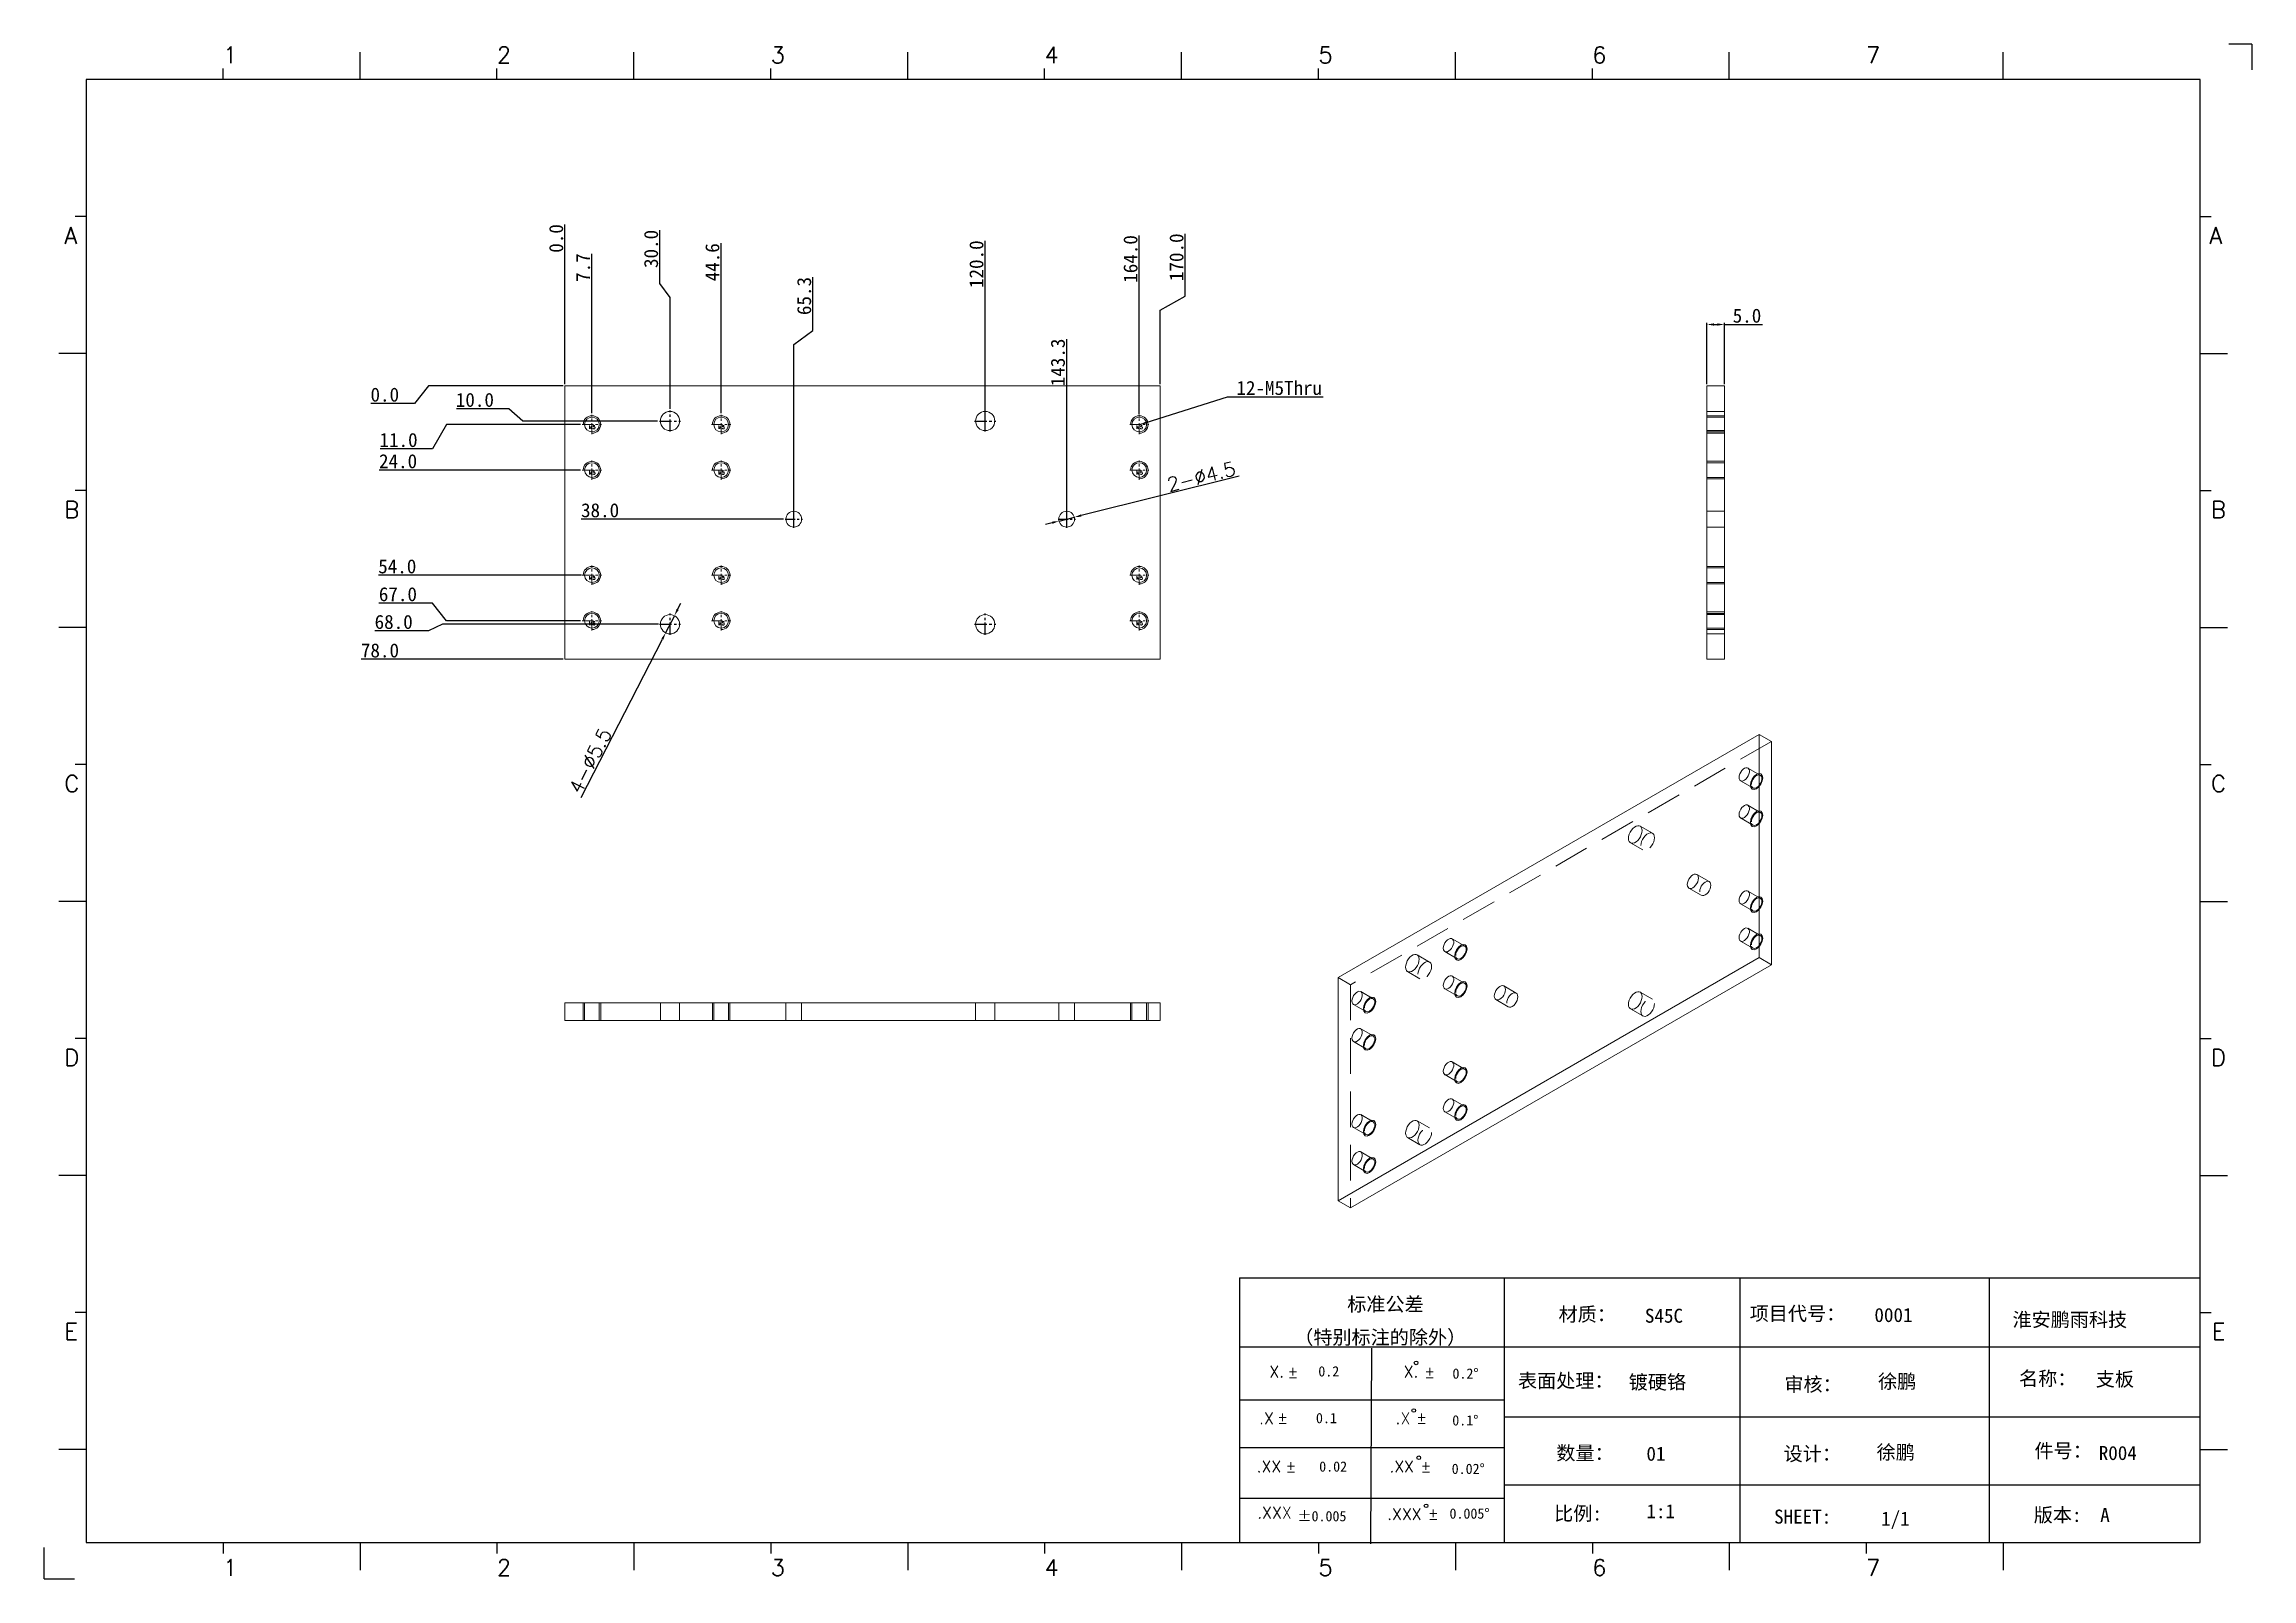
# Model space of a CAD drawing. Extents: x 83 to 30050, y -7164 to 695.
# Drawn here: x 4201 to 4832, y -147 to 291 of the extents above; entities that cross this region are included whole.
import ezdxf
from ezdxf.enums import TextEntityAlignment as Align

# ---------------------------------------------------------------- set-up
doc = ezdxf.new("R2010")
doc.units = 0
doc.header["$LTSCALE"] = 8
doc.header["$MEASUREMENT"] = 0
doc.header["$PDSIZE"] = 5
doc.linetypes.add('CENTER', pattern=[2, 1.25, -0.25, 0.25, -0.25])
doc.linetypes.add('HIDDEN', pattern=[1.905, 1.27, -0.635])
doc.layers.get('0').update_dxf_attribs({"linetype": 'CONTINUOUS'})
doc.layers.get('Defpoints').update_dxf_attribs({"linetype": 'CONTINUOUS'})
doc.layers.add('41', color=3, linetype='CONTINUOUS')
doc.layers.add('dim', color=82, linetype='CONTINUOUS', lineweight=9)
doc.layers.add('screw', color=33, linetype='CONTINUOUS', lineweight=13)
doc.styles.add('SIMPLEX', font='SIMPLEX')
doc.styles.get("Standard").update_dxf_attribs({"font": '', "height": 4})
doc.styles.add('TXT', font='txt.shx', dxfattribs={"bigfont": 'gbcbig.shx'})
doc.styles.get('Standard').set_extended_font_data('SimSun')
doc.dimstyles.new('ISO-25', dxfattribs={"dimtxt": 6, "dimasz": 2.5, "dimexe": 1.25, "dimexo": 0.625, "dimtad": 1, "dimdec": 1, "dimzin": 1, "dimdsep": 46, "dimtxsty": 'Standard', "dimcen": 2.5, "dimadec": 0, "dimazin": 0, "dimtm": 1e-09, "dimtfac": 1, "dimtdec": 1, "dimtmove": 0, "dimatfit": 3, "dimfxl": 1, "dimtolj": 1, "dimtzin": 0, "dimarcsym": 0})

msp = doc.modelspace()

# ---------------------------------------------------------------- texts
at = {"layer": 'dim', "linetype": 'Continuous', "insert": (4541.771, 191.225), "char_height": 4, "attachment_point": 7}
msp.add_mtext('\\A1;12-M5Thru', dxfattribs=at)

# ---------------------------------------------------------------- blocks, each defined once
blk = doc.blocks.new('A$C0BB32EA6')
at = {"layer": '41'}
for p, q in [((90.21, 427.84), (90.21, 435.66)), ((168.4, 427.84), (168.4, 435.66)), ((168.4, 427.84), (168.4, 435.66)), ((168.4, 427.84), (168.4, 435.66)), ((246.58, 427.84), (246.58, 435.66)), ((246.58, 427.84), (246.58, 435.66)), ((324.77, 427.84), (324.77, 435.66)), ((402.96, 427.84), (402.96, 435.66)), ((481.15, 427.84), (481.15, 435.66)), ((559.34, 427.84), (559.34, 435.66)), ((51.11, 427.84), (51.11, 430.97)), ((129.3, 427.84), (129.3, 430.97)), ((129.3, 427.84), (129.3, 430.97)), ((129.3, 427.84), (129.3, 430.97)), ((207.49, 427.84), (207.49, 430.97)), ((207.49, 427.84), (207.49, 430.97)), ((285.68, 427.84), (285.68, 430.97)), ((363.87, 427.84), (363.87, 430.97)), ((442.06, 427.84), (442.06, 430.97)), ((615.63, 427.84), (12.02, 427.84)), ((12.02, 427.84), (12.02, 10.32)), ((615.63, 10.32), (615.63, 427.84)), ((12.02, 388.75), (8.89, 388.75)), ((615.63, 388.75), (618.76, 388.75)), ((12.02, 349.66), (4.2, 349.66)), ((615.63, 349.66), (623.45, 349.66)), ((12.02, 310.56), (8.89, 310.56)), ((615.63, 310.56), (618.76, 310.56)), ((12.02, 271.47), (4.2, 271.47)), ((615.63, 271.47), (623.45, 271.47)), ((12.02, 232.37), (8.89, 232.37)), ((615.63, 232.37), (618.76, 232.37)), ((12.02, 193.28), (4.2, 193.28)), ((615.63, 193.28), (623.45, 193.28)), ((12.02, 154.18), (8.89, 154.18)), ((615.63, 154.18), (618.76, 154.18)), ((12.02, 115.09), (4.2, 115.09)), ((615.63, 115.09), (623.45, 115.09)), ((341.34, 85.85), (615.63, 85.85)), ((341.34, 85.85), (341.34, 10.32)), ((416.87, 85.85), (416.87, 10.32)), ((484.16, 85.85), (484.16, 10.32)), ((555.4, 85.7), (555.4, 10.17)), ((12.02, 76), (8.89, 76)), ((615.63, 76), (618.76, 76)), ((615.63, 66.14), (341.34, 66.14)), ((378.86, 10.02), (379.1, 65.84)), ((341.34, 51.12), (416.87, 51.12)), ((615.63, 46.17), (416.87, 46.17)), ((12.02, 36.9), (4.2, 36.9)), ((341.34, 37.5), (401.12, 37.5)), ((341.34, 37.5), (416.87, 37.5)), ((615.63, 36.9), (623.45, 36.9)), ((615.63, 26.74), (416.87, 26.74)), ((341.34, 23.05), (401.87, 23.05)), ((341.34, 23.05), (401.87, 23.05)), ((341.34, 23.05), (401.87, 23.05)), ((341.34, 23.05), (401.87, 23.05)), ((341.34, 23.05), (401.87, 23.05)), ((341.34, 23.05), (416.87, 23.05)), ((12.02, 10.32), (615.63, 10.32)), ((51.11, 10.32), (51.11, 7.19)), ((90.21, 10.32), (90.21, 2.5)), ((129.3, 10.32), (129.3, 7.19)), ((168.4, 10.32), (168.4, 2.5)), ((207.49, 10.32), (207.49, 7.19)), ((246.58, 10.32), (246.58, 2.5)), ((285.68, 10.32), (285.68, 7.19)), ((324.77, 10.32), (324.77, 2.5)), ((326.34, 10.32), (401.87, 10.32)), ((363.87, 10.32), (363.87, 7.19)), ((402.96, 10.32), (402.96, 2.5)), ((442.06, 10.32), (442.06, 7.19)), ((481.15, 10.32), (481.15, 2.5)), ((520.24, 10.32), (520.24, 7.19)), ((559.34, 10.32), (559.34, 2.5))]:
    blk.add_line(p, q, dxfattribs=at)
at = {"layer": '41', "linetype": 'Continuous'}
for p, q in [((630.37, 437.94), (623.79, 437.94)), ((630.37, 437.94), (630.37, 430.59)), ((0, 0), (0, 8.98)), ((0, 0), (8.64, 0))]:
    blk.add_line(p, q, dxfattribs=at)
at = {"layer": '41'}
for centre in [(391.73, 61.61), (391.07, 48.04), (392.49, 34.54), (394.6, 20.83)]:
    blk.add_circle(centre, 0.516, dxfattribs=at)
at = {"layer": '41', "style": 'SIMPLEX'}
for s, height, p in [('1', 4.69, (51.11, 432.54)), ('2', 4.69, (129.3, 432.54)), ('3', 4.69, (207.49, 432.54)), ('4', 4.69, (285.68, 432.54)), ('5', 4.69, (363.87, 432.54)), ('6', 4.69, (442.06, 432.54)), ('7', 4.69, (520.24, 432.54)), ('A', 4.75, (5.76, 380.93)), ('A', 4.75, (618.27, 380.93)), ('B', 4.75, (5.76, 302.74)), ('B', 4.75, (618.72, 302.74)), ('C', 4.75, (5.76, 224.55)), ('C', 4.75, (618.72, 224.55)), ('D', 4.75, (5.76, 146.37)), ('D', 4.75, (618.72, 146.37)), ('E', 4.75, (5.76, 68.18)), ('E', 4.75, (618.95, 68.18)), ('X.', 3.284, (349.84, 57.49)), ('%%p', 3.284, (355.04, 57.36)), ('X.', 3.284, (388.21, 57.49)), ('%%p', 3.284, (394.07, 57.36)), ('.X', 3.284, (346.89, 44.16)), ('%%p', 3.284, (352.09, 44.33)), ('.X', 3.284, (385.9, 44.16)), ('%%p', 3.284, (391.76, 44.33)), ('.XX', 3.284, (346.2, 30.42)), ('%%p', 3.284, (354.44, 30.46)), ('.XX', 3.284, (384.11, 30.42)), ('%%p', 3.284, (393.01, 30.46)), ('.XXX', 3.284, (383.48, 16.83)), ('%%p', 3.284, (395.11, 16.95)), ('1', 4.69, (51.11, 0.87)), ('2', 4.69, (129.3, 0.87)), ('3', 4.69, (207.49, 0.87)), ('4', 4.69, (285.68, 0.87)), ('5', 4.69, (363.87, 0.87)), ('6', 4.69, (442.06, 0.87)), ('7', 4.69, (520.24, 0.87))]:
    blk.add_text(s, height=height, dxfattribs=at).set_placement(p)
at = {"layer": '41', "linetype": 'Continuous'}
for s, p in [('标准公差', (372.08, 76.36)), ('材质：', (432.42, 73.5)), ('项目代号：', (486.99, 73.71)), ('淮安鹏雨科技', (562.04, 71.96)), ('（特别标注的除外）', (356.94, 66.94)), ('表面处理：', (420.83, 54.55)), ('审核：', (496.9, 53.5)), ('名称：', (563.9, 55.18)), ('数量：', (431.79, 33.91)), ('设计：', (496.69, 33.7)), ('件号：', (568.32, 34.55)), ('比例:', (431.16, 16.65)), ('SHEET:', (493.95, 15.75)), ('1/1', (524.5, 15.18)), ('版本:', (568.11, 16.23))]:
    blk.add_text(s, height=4, dxfattribs=at).set_placement(p)
at = {"layer": '41'}
for s, p in [('0.2', (363.82, 57.75)), ('0.2%%D', (402.12, 57.11)), ('0.1', (363.14, 44.41)), ('0.1%%D', (402.07, 43.76)), ('0.02', (364.07, 30.58)), ('0.02%%D', (401.9, 29.93)), ('0.005%%D', (401.27, 17.16))]:
    blk.add_text(s, height=2.929, dxfattribs=at).set_placement(p)
at = {"layer": '41', "style": 'SIMPLEX'}
blk.add_text('.XXX', height=3.284, dxfattribs=at).set_placement((351.31, 18.87), align=Align.MIDDLE_CENTER)
at = {"layer": '41'}
blk.add_text('%%P0.005', height=2.929, dxfattribs=at).set_placement((364.87, 17.89), align=Align.MIDDLE_CENTER)
at = {"layer": '41', "linetype": 'Continuous'}
for tag, p in [('材质', (457.07, 73.08)), ('代号', (522.6, 73.29)), ('表面处理', (452.44, 54.13)), ('审核', (523.65, 54.34)), ('名称', (585.81, 54.97)), ('数量', (457.5, 33.7)), ('设计', (523.23, 34.13)), ('件号', (586.65, 33.91)), ('比例', (457.5, 17.28)), ('版本', (587.08, 16.23))]:
    blk.add_attdef(tag, p, '', height=4, dxfattribs=at)
blk = doc.blocks.new('screw_m5_l')
at = {"layer": 'screw', "color": 1, "linetype": 'CENTER', "ltscale": 0.3175}
for p, q in [((-2.75, 0), (2.75, 0)), ((0, -2.75), (0, 2.75))]:
    blk.add_line(p, q, dxfattribs=at)
at = {"layer": 'screw', "color": 33, "linetype": 'Continuous'}
blk.add_circle((0, 0), 2.1, dxfattribs=at)
at = {"layer": 'screw', "color": 92, "linetype": 'Continuous'}
blk.add_arc((0, 0), 2.5, 270, 180, dxfattribs=at)
at = {"layer": 'screw', "color": 6, "linetype": 'Continuous', "style": 'TXT'}
blk.add_text('M5', height=1, dxfattribs=at).set_placement((-0.85, -1.25))
blk = doc.blocks.new('*D119')
at = {"layer": 'Defpoints', "color": 0, "linetype": 'Continuous'}
for p in [(4350.05, 231.46), (4350.05, 193.85), (4350.05, 193.85)]:
    blk.add_point(p, dxfattribs=at)
at = {"layer": 'dim', "color": 0, "linetype": 'Continuous', "lineweight": -2}
blk.add_line((4350.05, 194.35), (4350.05, 239.94), dxfattribs=at)
at = {"layer": 'dim', "color": 0, "linetype": 'Continuous', "insert": (4347.55, 235.95), "char_height": 4, "attachment_point": 5, "rotation": 90}
blk.add_mtext('\\A1;0.0', dxfattribs=at)
blk = doc.blocks.new('*D120')
at = {"layer": 'Defpoints', "color": 0, "linetype": 'Continuous'}
for p in [(4357.75, 223.21), (4350.05, 193.85), (4357.75, 185.6)]:
    blk.add_point(p, dxfattribs=at)
at = {"layer": 'dim', "color": 0, "linetype": 'Continuous', "lineweight": -2}
blk.add_line((4357.75, 186.1), (4357.75, 231.55), dxfattribs=at)
at = {"layer": 'dim', "color": 0, "linetype": 'Continuous', "insert": (4355.25, 227.63), "char_height": 4, "attachment_point": 5, "rotation": 90}
blk.add_mtext('\\A1;7.7', dxfattribs=at)
blk = doc.blocks.new('*D121')
at = {"layer": 'Defpoints', "color": 0, "linetype": 'Continuous'}
for p in [(4394.65, 223.21), (4350.05, 193.85), (4394.65, 185.6)]:
    blk.add_point(p, dxfattribs=at)
at = {"layer": 'dim', "color": 0, "linetype": 'Continuous', "lineweight": -2}
blk.add_line((4394.65, 186.1), (4394.65, 234.6), dxfattribs=at)
at = {"layer": 'dim', "color": 0, "linetype": 'Continuous', "insert": (4392.15, 229.15), "char_height": 4, "attachment_point": 5, "rotation": 90}
blk.add_mtext('\\A1;44.6', dxfattribs=at)
blk = doc.blocks.new('*D122')
at = {"layer": 'Defpoints', "color": 0, "linetype": 'Continuous'}
for p in [(4470.05, 221.46), (4350.05, 193.85), (4470.05, 183.85)]:
    blk.add_point(p, dxfattribs=at)
at = {"layer": 'dim', "color": 0, "linetype": 'Continuous', "lineweight": -2}
blk.add_line((4470.05, 184.35), (4470.05, 235.25), dxfattribs=at)
at = {"layer": 'dim', "color": 0, "linetype": 'Continuous', "insert": (4467.55, 228.6), "char_height": 4, "attachment_point": 5, "rotation": 90}
blk.add_mtext('\\A1;120.0', dxfattribs=at)
blk = doc.blocks.new('*D123')
at = {"layer": 'Defpoints', "color": 0, "linetype": 'Continuous'}
for p in [(4514.05, 222.96), (4350.05, 193.85), (4514.05, 185.35)]:
    blk.add_point(p, dxfattribs=at)
at = {"layer": 'dim', "color": 0, "linetype": 'Continuous', "lineweight": -2}
blk.add_line((4514.05, 185.85), (4514.05, 236.75), dxfattribs=at)
at = {"layer": 'dim', "color": 0, "linetype": 'Continuous', "insert": (4511.55, 230.1), "char_height": 4, "attachment_point": 5, "rotation": 90}
blk.add_mtext('\\A1;164.0', dxfattribs=at)
blk = doc.blocks.new('*D124')
at = {"layer": 'Defpoints', "color": 0, "linetype": 'Continuous'}
for p in [(4527.18, 223.44), (4350.05, 193.85), (4520.05, 193.85)]:
    blk.add_point(p, dxfattribs=at)
at = {"layer": 'dim', "color": 0, "linetype": 'Continuous', "lineweight": -2}
for p, q in [((4527.18, 219.44), (4527.18, 237.22)), ((4520.05, 215.44), (4527.18, 219.44)), ((4520.05, 194.35), (4520.05, 215.44))]:
    blk.add_line(p, q, dxfattribs=at)
at = {"layer": 'dim', "color": 0, "linetype": 'Continuous', "insert": (4524.68, 230.58), "char_height": 4, "attachment_point": 5, "rotation": 90}
blk.add_mtext('\\A1;170.0', dxfattribs=at)
blk = doc.blocks.new('*D125')
at = {"layer": 'Defpoints', "color": 0, "linetype": 'Continuous'}
for p in [(4420.86, 213.64), (4350.05, 193.85), (4415.38, 155.85)]:
    blk.add_point(p, dxfattribs=at)
at = {"layer": 'dim', "color": 0, "linetype": 'Continuous', "lineweight": -2}
for p, q in [((4420.86, 209.64), (4420.86, 224.89)), ((4415.38, 205.64), (4420.86, 209.64)), ((4415.38, 156.35), (4415.38, 205.64))]:
    blk.add_line(p, q, dxfattribs=at)
at = {"layer": 'dim', "color": 0, "linetype": 'Continuous', "insert": (4418.36, 219.52), "char_height": 4, "attachment_point": 5, "rotation": 90}
blk.add_mtext('\\A1;65.3', dxfattribs=at)
blk = doc.blocks.new('*D126')
at = {"layer": 'Defpoints', "color": 0, "linetype": 'Continuous'}
for p in [(4350.05, 193.85), (4493.31, 193.46), (4493.31, 155.85)]:
    blk.add_point(p, dxfattribs=at)
at = {"layer": 'dim', "color": 0, "linetype": 'Continuous', "lineweight": -2}
blk.add_line((4493.31, 156.35), (4493.31, 207.18), dxfattribs=at)
at = {"layer": 'dim', "color": 0, "linetype": 'Continuous', "insert": (4490.81, 200.57), "char_height": 4, "attachment_point": 5, "rotation": 90}
blk.add_mtext('\\A1;143.3', dxfattribs=at)
blk = doc.blocks.new('*D127')
at = {"layer": 'Defpoints', "color": 0, "linetype": 'Continuous'}
for p in [(4491.13, 155.3), (4495.5, 156.39)]:
    blk.add_point(p, dxfattribs=at)
at = {"layer": 'dim', "color": 0, "linetype": 'Continuous', "lineweight": -2}
for p, q in [((4542.54, 168.11), (4497.44, 156.87)), ((4489.19, 154.82), (4487.25, 154.34)), ((4491.13, 155.3), (4495.5, 156.39))]:
    blk.add_line(p, q, dxfattribs=at)
at = {"layer": 'dim', "color": 0, "linetype": 'Continuous'}
for points in [[(4489.11, 155.14), (4489.27, 154.5), (4491.13, 155.3)], [(4497.36, 157.2), (4497.52, 156.55), (4495.5, 156.39)]]:
    blk.add_solid(points, dxfattribs=at)
at = {"layer": 'dim', "color": 0, "linetype": 'Continuous', "insert": (4531.75, 168), "char_height": 4, "attachment_point": 5, "rotation": 13.98955}
blk.add_mtext('\\A1;{\\Ftxt,bigfont|c134;2-∅4.5}', dxfattribs=at)
blk = doc.blocks.new('*D128')
at = {"layer": 'Defpoints', "color": 0, "linetype": 'Continuous'}
for p in [(4377.15, 227.08), (4350.05, 193.85), (4380.05, 186.87)]:
    blk.add_point(p, dxfattribs=at)
at = {"layer": 'dim', "color": 0, "linetype": 'Continuous', "lineweight": -2}
for p, q in [((4377.15, 223.08), (4377.15, 238.34)), ((4380.05, 219.08), (4377.15, 223.08)), ((4380.05, 187.37), (4380.05, 219.08))]:
    blk.add_line(p, q, dxfattribs=at)
at = {"layer": 'dim', "color": 0, "linetype": 'Continuous', "insert": (4374.65, 232.96), "char_height": 4, "attachment_point": 5, "rotation": 90}
blk.add_mtext('\\A1;30.0', dxfattribs=at)
blk = doc.blocks.new('*D129')
at = {"layer": 'Defpoints', "color": 0, "linetype": 'Continuous'}
for p in [(4350.05, 193.85), (4350.05, 193.85), (4303.1, 188.85)]:
    blk.add_point(p, dxfattribs=at)
at = {"layer": 'dim', "color": 0, "linetype": 'Continuous', "lineweight": -2}
for p, q in [((4311.1, 193.85), (4307.1, 188.85)), ((4349.55, 193.85), (4311.1, 193.85)), ((4307.1, 188.85), (4294.62, 188.85))]:
    blk.add_line(p, q, dxfattribs=at)
at = {"layer": 'dim', "color": 0, "linetype": 'Continuous', "insert": (4298.61, 191.35), "char_height": 4, "attachment_point": 5}
blk.add_mtext('\\A1;0.0', dxfattribs=at)
blk = doc.blocks.new('*D130')
at = {"layer": 'Defpoints', "color": 0, "linetype": 'Continuous'}
for p in [(4350.05, 193.85), (4355, 182.85), (4308.25, 175.91)]:
    blk.add_point(p, dxfattribs=at)
at = {"layer": 'dim', "color": 0, "linetype": 'Continuous', "lineweight": -2}
for p, q in [((4316.25, 182.85), (4312.25, 175.91)), ((4354.5, 182.85), (4316.25, 182.85)), ((4312.25, 175.91), (4297.31, 175.91))]:
    blk.add_line(p, q, dxfattribs=at)
at = {"layer": 'dim', "color": 0, "linetype": 'Continuous', "insert": (4302.53, 178.41), "char_height": 4, "attachment_point": 5}
blk.add_mtext('\\A1;11.0', dxfattribs=at)
blk = doc.blocks.new('*D131')
at = {"layer": 'Defpoints', "color": 0, "linetype": 'Continuous'}
for p in [(4350.05, 193.85), (4330.06, 187.36), (4377.02, 183.85)]:
    blk.add_point(p, dxfattribs=at)
at = {"layer": 'dim', "color": 0, "linetype": 'Continuous', "lineweight": -2}
for p, q in [((4334.06, 187.36), (4319.11, 187.36)), ((4338.06, 183.85), (4334.06, 187.36)), ((4376.52, 183.85), (4338.06, 183.85))]:
    blk.add_line(p, q, dxfattribs=at)
at = {"layer": 'dim', "color": 0, "linetype": 'Continuous', "insert": (4324.33, 189.86), "char_height": 4, "attachment_point": 5}
blk.add_mtext('\\A1;10.0', dxfattribs=at)
blk = doc.blocks.new('*D132')
at = {"layer": 'Defpoints', "color": 0, "linetype": 'Continuous'}
for p in [(4350.05, 193.85), (4308.3, 169.85), (4355, 169.85)]:
    blk.add_point(p, dxfattribs=at)
at = {"layer": 'dim', "color": 0, "linetype": 'Continuous', "lineweight": -2}
blk.add_line((4354.5, 169.85), (4297, 169.85), dxfattribs=at)
at = {"layer": 'dim', "color": 0, "linetype": 'Continuous', "insert": (4302.4, 172.35), "char_height": 4, "attachment_point": 5}
blk.add_mtext('\\A1;24.0', dxfattribs=at)
blk = doc.blocks.new('*D133')
at = {"layer": 'Defpoints', "color": 0, "linetype": 'Continuous'}
for p in [(4350.05, 193.85), (4308.05, 139.85), (4355.25, 139.85)]:
    blk.add_point(p, dxfattribs=at)
at = {"layer": 'dim', "color": 0, "linetype": 'Continuous', "lineweight": -2}
blk.add_line((4354.75, 139.85), (4296.79, 139.85), dxfattribs=at)
at = {"layer": 'dim', "color": 0, "linetype": 'Continuous', "insert": (4302.17, 142.35), "char_height": 4, "attachment_point": 5}
blk.add_mtext('\\A1;54.0', dxfattribs=at)
blk = doc.blocks.new('*D134')
at = {"layer": 'Defpoints', "color": 0, "linetype": 'Continuous'}
for p in [(4350.05, 193.85), (4308.26, 131.9), (4355, 126.85)]:
    blk.add_point(p, dxfattribs=at)
at = {"layer": 'dim', "color": 0, "linetype": 'Continuous', "lineweight": -2}
for p, q in [((4312.26, 131.9), (4296.93, 131.9)), ((4316.26, 126.85), (4312.26, 131.9)), ((4354.5, 126.85), (4316.26, 126.85))]:
    blk.add_line(p, q, dxfattribs=at)
at = {"layer": 'dim', "color": 0, "linetype": 'Continuous', "insert": (4302.35, 134.4), "char_height": 4, "attachment_point": 5}
blk.add_mtext('\\A1;67.0', dxfattribs=at)
blk = doc.blocks.new('*D135')
at = {"layer": 'Defpoints', "color": 0, "linetype": 'Continuous'}
for p in [(4350.05, 193.85), (4365.96, 155.85), (4412.91, 155.85)]:
    blk.add_point(p, dxfattribs=at)
at = {"layer": 'dim', "color": 0, "linetype": 'Continuous', "lineweight": -2}
blk.add_line((4412.41, 155.85), (4354.7, 155.85), dxfattribs=at)
at = {"layer": 'dim', "color": 0, "linetype": 'Continuous', "insert": (4360.08, 158.35), "char_height": 4, "attachment_point": 5}
blk.add_mtext('\\A1;38.0', dxfattribs=at)
blk = doc.blocks.new('*D136')
at = {"layer": 'Defpoints', "color": 0, "linetype": 'Continuous'}
for p in [(4350.05, 193.85), (4307.05, 123.99), (4377.3, 125.85)]:
    blk.add_point(p, dxfattribs=at)
at = {"layer": 'dim', "color": 0, "linetype": 'Continuous', "lineweight": -2}
for p, q in [((4311.05, 123.99), (4295.73, 123.99)), ((4315.05, 125.85), (4311.05, 123.99)), ((4376.8, 125.85), (4315.05, 125.85))]:
    blk.add_line(p, q, dxfattribs=at)
at = {"layer": 'dim', "color": 0, "linetype": 'Continuous', "insert": (4301.14, 126.49), "char_height": 4, "attachment_point": 5}
blk.add_mtext('\\A1;68.0', dxfattribs=at)
blk = doc.blocks.new('*D137')
at = {"layer": 'Defpoints', "color": 0, "linetype": 'Continuous'}
for p in [(4350.05, 193.85), (4303.1, 115.85), (4350.05, 115.85)]:
    blk.add_point(p, dxfattribs=at)
at = {"layer": 'dim', "color": 0, "linetype": 'Continuous', "lineweight": -2}
blk.add_line((4349.55, 115.85), (4291.86, 115.85), dxfattribs=at)
at = {"layer": 'dim', "color": 0, "linetype": 'Continuous', "insert": (4297.23, 118.35), "char_height": 4, "attachment_point": 5}
blk.add_mtext('\\A1;78.0', dxfattribs=at)
blk = doc.blocks.new('*D138')
at = {"layer": 'Defpoints', "color": 0, "linetype": 'Continuous'}
for p in [(4381.3, 128.29), (4378.79, 123.4)]:
    blk.add_point(p, dxfattribs=at)
at = {"layer": 'dim', "color": 0, "linetype": 'Continuous', "lineweight": -2}
for p, q in [((4381.3, 128.29), (4378.79, 123.4)), ((4382.21, 130.07), (4383.13, 131.85)), ((4354.68, 76.39), (4377.88, 121.62))]:
    blk.add_line(p, q, dxfattribs=at)
at = {"layer": 'dim', "color": 0, "linetype": 'Continuous'}
for points in [[(4381.92, 130.23), (4382.51, 129.92), (4381.3, 128.29)], [(4377.58, 121.77), (4378.18, 121.47), (4378.79, 123.4)]]:
    blk.add_solid(points, dxfattribs=at)
at = {"layer": 'dim', "color": 0, "linetype": 'Continuous', "insert": (4357.25, 86.87), "char_height": 4, "attachment_point": 5, "rotation": 62.84874}
blk.add_mtext('\\A1;{\\Ftxt,bigfont|c134;4-∅5.5}', dxfattribs=at)
blk = doc.blocks.new('*D139')
at = {"layer": 'Defpoints', "color": 0, "linetype": 'Continuous'}
for p in [(4681.11, 211.39), (4676.11, 193.85), (4681.11, 193.85)]:
    blk.add_point(p, dxfattribs=at)
at = {"layer": 'dim', "color": 0, "linetype": 'Continuous', "lineweight": -2}
for p, q in [((4676.11, 194.35), (4676.11, 211.89)), ((4678.11, 211.39), (4679.11, 211.39)), ((4681.11, 194.35), (4681.11, 211.89)), ((4681.11, 211.39), (4692.02, 211.39))]:
    blk.add_line(p, q, dxfattribs=at)
at = {"layer": 'dim', "color": 0, "linetype": 'Continuous'}
for points in [[(4678.11, 211.72), (4678.11, 211.06), (4676.11, 211.39)], [(4679.11, 211.72), (4679.11, 211.06), (4681.11, 211.39)]]:
    blk.add_solid(points, dxfattribs=at)
at = {"layer": 'dim', "color": 0, "linetype": 'Continuous', "insert": (4687.56, 213.89), "char_height": 4, "attachment_point": 5}
blk.add_mtext('\\A1;5.0', dxfattribs=at)

# ---------------------------------------------------------------- dimensions: what is measured, and where the dimension line sits
at = {"layer": 'dim', "linetype": 'Continuous'}
for feature_location, offset, dtype, origin, picture, middle in [((4350.046067513, 193.846681782), (0, 37.612616944), 1, (4350.046067513, 193.846681782), '*D119', (4347.546317513, 235.947937615)), ((4380.046, 186.872), (-2.897, 40.21), 1, (4350.046, 193.847), '*D128', (4374.649, 232.96)), ((4520.046, 193.847), (7.13, 29.589), 1, (4350.046, 193.847), '*D124', (4524.676, 230.579)), ((4514.046, 185.347), (0, 37.613), 1, (4350.046, 193.847), '*D123', (4511.546, 230.103)), ((4470.046, 183.847), (0, 37.613), 1, (4350.046, 193.847), '*D122', (4467.546, 228.603)), ((4394.646, 185.597), (0, 37.613), 1, (4350.046, 193.847), '*D121', (4392.146, 229.153)), ((4357.746, 185.597), (0, 37.613), 1, (4350.046, 193.847), '*D120', (4355.246, 227.631)), ((4415.383, 155.847), (5.476, 57.792), 1, (4350.046, 193.847), '*D125', (4418.359, 219.516)), ((4493.313, 155.847), (0, 37.613), 1, (4350.046, 193.847), '*D126', (4490.813, 200.57)), ((4350.046, 115.847), (-46.949, 0), 0, (4350.046, 193.847), '*D137', (4297.231, 118.346)), ((4350.046067513, 193.846681782), (-46.948766503, -4.998126034), 0, (4350.046067513, 193.846681782), '*D129', (4298.608662121, 191.348305748)), ((4377.296, 125.847), (-70.245, -1.857), 0, (4350.046, 193.847), '*D136', (4301.14, 126.489)), ((4355.246, 139.847), (-47.199, 0), 0, (4350.046, 193.847), '*D133', (4302.17, 142.346)), ((4354.996, 126.847), (-46.74, 5.057), 0, (4350.046, 193.847), '*D134', (4302.346, 134.404)), ((4354.996, 169.847), (-46.699, 0), 0, (4350.046, 193.847), '*D132', (4302.398, 172.346)), ((4354.996, 182.847), (-46.746, -6.934), 0, (4350.046, 193.847), '*D130', (4302.528, 178.412)), ((4377.021, 183.847), (-46.965, 3.513), 0, (4350.046, 193.847), '*D131', (4324.334, 189.859)), ((4412.908, 155.847), (-46.949, 0), 0, (4350.046, 193.847), '*D135', (4360.081, 158.346))]:
    dim = msp.add_ordinate_dim(feature_location=feature_location, offset=offset, dtype=dtype, origin=origin, dimstyle='ISO-25', override={"dimtxt": 2.5, "dimasz": 2, "dimexe": 0.49975, "dimexo": 0.49975, "dimgap": 0.49975}, dxfattribs=at)
    dim.commit()
    dim.dimension.update_dxf_attribs({"geometry": picture, "text_midpoint": middle})
dim = msp.add_linear_dim(base=(4681.106, 211.39), p1=(4676.106, 193.847), p2=(4681.106, 193.847), dimstyle='ISO-25', override={"dimtxt": 2.5, "dimasz": 2, "dimexe": 0.49975, "dimexo": 0.49975, "dimgap": 0.49975}, dxfattribs=at)
dim.commit()
dim.dimension.update_dxf_attribs({"geometry": '*D139', "text_midpoint": (4687.561, 213.89)})
for p1, p2, text, picture, middle in [((4491.129, 155.303), (4495.496, 156.391), '{\\Ftxt,bigfont|c134;2-<>}', '*D127', (4532.354, 165.573)), ((4381.301, 128.294), (4378.791, 123.4), '{\\Ftxt,bigfont|c134;4-<>}', '*D138', (4359.474, 85.734))]:
    dim = msp.add_diameter_dim_2p(p1=p1, p2=p2, text=text, dimstyle='ISO-25', override={"dimtxt": 2.5, "dimasz": 2, "dimexe": 0.49975, "dimexo": 0.49975, "dimgap": 0.49975}, dxfattribs=at)
    dim.commit()
    dim.dimension.update_dxf_attribs({"geometry": picture, "text_midpoint": middle, "dimtype": 163})

# ---------------------------------------------------------------- linework, layer by layer
at = {"color": 7, "linetype": 'Continuous', "lineweight": 15}
for p, q in [((4520.046, 193.847), (4350.046, 193.847)), ((4350.046, 193.847), (4350.046, 115.847)), ((4520.046, 115.847), (4520.046, 193.847)), ((4676.106, 115.847), (4676.106, 193.847)), ((4676.106, 193.847), (4681.106, 193.847)), ((4681.106, 115.847), (4681.106, 193.847)), ((4350.046, 115.847), (4520.046, 115.847)), ((4676.106, 115.847), (4681.106, 115.847)), ((4691.013, 94.429), (4570.805, 25.035)), ((4691.013, 30.739), (4691.013, 94.429)), ((4691.013, 94.429), (4694.549, 92.388)), ((4694.549, 28.698), (4694.549, 92.388)), ((4570.805, -38.655), (4691.013, 30.739)), ((4574.341, -40.696), (4694.549, 28.698)), ((4691.013, 30.739), (4694.549, 28.698)), ((4570.805, 25.035), (4570.805, -38.655)), ((4350.046, 17.774), (4520.046, 17.774)), ((4350.046, 17.774), (4350.046, 12.774)), ((4350.046, 12.774), (4520.046, 12.774)), ((4520.046, 17.774), (4520.046, 12.774)), ((4570.805, -38.655), (4574.341, -40.696))]:
    msp.add_line(p, q, dxfattribs=at)
at = {"color": 1, "linetype": 'CENTER', "ltscale": 0.34925}
for p, q in [((4377.021, 183.847), (4383.071, 183.847)), ((4380.046, 180.822), (4380.046, 186.872)), ((4467.021, 183.847), (4473.071, 183.847)), ((4470.046, 180.822), (4470.046, 186.872)), ((4380.046, 122.822), (4380.046, 128.872)), ((4470.046, 122.822), (4470.046, 128.872)), ((4377.021, 125.847), (4383.071, 125.847)), ((4467.021, 125.847), (4473.071, 125.847))]:
    msp.add_line(p, q, dxfattribs=at)
at = {"color": 7, "linetype": 'HIDDEN', "lineweight": 0}
for p, q in [((4681.106, 186.597), (4676.106, 186.597)), ((4681.106, 184.947), (4676.106, 184.947)), ((4676.106, 181.097), (4681.106, 181.097)), ((4676.106, 180.747), (4681.106, 180.747)), ((4681.106, 171.947), (4676.106, 171.947)), ((4676.106, 167.747), (4681.106, 167.747)), ((4681.106, 158.097), (4676.106, 158.097)), ((4676.106, 153.597), (4681.106, 153.597)), ((4681.106, 141.947), (4676.106, 141.947)), ((4676.106, 137.747), (4681.106, 137.747)), ((4681.106, 128.947), (4676.106, 128.947)), ((4681.106, 128.597), (4676.106, 128.597)), ((4676.106, 124.747), (4681.106, 124.747)), ((4676.106, 123.097), (4681.106, 123.097)), ((4694.549, 92.388), (4574.341, 22.994)), ((4691.356, 82.776), (4687.821, 84.817)), ((4685.721, 81.18), (4689.256, 79.139)), ((4685.721, 70.565), (4689.256, 68.524)), ((4691.356, 72.161), (4687.821, 74.202)), ((4654.283, 63.472), (4657.819, 61.431)), ((4660.569, 66.194), (4657.033, 68.236)), ((4670.985, 50.54), (4674.521, 48.499)), ((4676.771, 52.396), (4673.235, 54.437)), ((4685.721, 46.068), (4689.256, 44.027)), ((4691.356, 47.665), (4687.821, 49.706)), ((4691.356, 37.05), (4687.821, 39.091)), ((4601.292, 32.44), (4604.828, 30.399)), ((4606.928, 34.036), (4603.392, 36.077)), ((4685.721, 35.453), (4689.256, 33.412)), ((4590.644, 26.734), (4594.179, 24.693)), ((4596.929, 29.456), (4593.393, 31.497)), ((4606.928, 23.421), (4603.392, 25.462)), ((4570.805, 25.035), (4574.341, 22.994)), ((4574.341, 22.994), (4574.341, -40.696)), ((4580.836, 18.974), (4577.3, 21.015)), ((4601.292, 21.825), (4604.828, 19.784)), ((4621.666, 20.585), (4618.13, 22.626)), ((4660.569, 18.835), (4657.033, 20.876)), ((4355.646, 17.774), (4355.646, 12.774)), ((4359.846, 12.774), (4359.846, 17.774)), ((4377.296, 17.774), (4377.296, 12.774)), ((4382.796, 12.774), (4382.796, 17.774)), ((4392.546, 17.774), (4392.546, 12.774)), ((4396.746, 12.774), (4396.746, 17.774)), ((4413.133, 17.774), (4413.133, 12.774)), ((4417.633, 12.774), (4417.633, 17.774)), ((4467.296, 17.774), (4467.296, 12.774)), ((4472.796, 12.774), (4472.796, 17.774)), ((4491.063, 17.774), (4491.063, 12.774)), ((4495.563, 12.774), (4495.563, 17.774)), ((4511.946, 17.774), (4511.946, 12.774)), ((4516.146, 12.774), (4516.146, 17.774)), ((4575.2, 17.377), (4578.736, 15.336)), ((4615.88, 18.728), (4619.416, 16.687)), ((4654.283, 16.113), (4657.819, 14.072)), ((4575.2, 6.762), (4578.736, 4.721)), ((4580.836, 8.359), (4577.3, 10.4)), ((4606.928, -1.075), (4603.392, 0.966)), ((4601.292, -2.671), (4604.828, -4.712)), ((4606.928, -11.69), (4603.392, -9.649)), ((4575.2, -17.734), (4578.736, -19.775)), ((4580.836, -16.138), (4577.3, -14.097)), ((4596.929, -17.903), (4593.393, -15.862)), ((4601.292, -13.286), (4604.828, -15.327)), ((4580.836, -26.753), (4577.3, -24.712)), ((4590.644, -20.625), (4594.179, -22.667)), ((4575.2, -28.349), (4578.736, -30.39))]:
    msp.add_line(p, q, dxfattribs=at)
at = {"color": 7, "linetype": 'Continuous', "lineweight": 0}
for p, q in [((4681.106, 185.347), (4676.106, 185.347)), ((4681.106, 185.347), (4676.106, 185.347)), ((4681.106, 185.347), (4676.106, 185.347)), ((4681.106, 180.347), (4676.106, 180.347)), ((4681.106, 180.347), (4676.106, 180.347)), ((4681.106, 180.347), (4676.106, 180.347)), ((4681.106, 172.347), (4676.106, 172.347)), ((4681.106, 172.347), (4676.106, 172.347)), ((4681.106, 172.347), (4676.106, 172.347)), ((4681.106, 167.347), (4676.106, 167.347)), ((4681.106, 167.347), (4676.106, 167.347)), ((4681.106, 167.347), (4676.106, 167.347)), ((4681.106, 142.347), (4676.106, 142.347)), ((4681.106, 142.347), (4676.106, 142.347)), ((4681.106, 142.347), (4676.106, 142.347)), ((4681.106, 137.347), (4676.106, 137.347)), ((4681.106, 137.347), (4676.106, 137.347)), ((4681.106, 137.347), (4676.106, 137.347)), ((4681.106, 129.347), (4676.106, 129.347)), ((4681.106, 129.347), (4676.106, 129.347)), ((4681.106, 129.347), (4676.106, 129.347)), ((4681.106, 124.347), (4676.106, 124.347)), ((4681.106, 124.347), (4676.106, 124.347)), ((4681.106, 124.347), (4676.106, 124.347)), ((4355.246, 12.774), (4355.246, 17.774)), ((4355.246, 12.774), (4355.246, 17.774)), ((4355.246, 12.774), (4355.246, 17.774)), ((4355.246, 12.774), (4355.246, 17.774)), ((4360.246, 12.774), (4360.246, 17.774)), ((4360.246, 12.774), (4360.246, 17.774)), ((4360.246, 12.774), (4360.246, 17.774)), ((4360.246, 12.774), (4360.246, 17.774)), ((4392.146, 12.774), (4392.146, 17.774)), ((4392.146, 12.774), (4392.146, 17.774)), ((4392.146, 12.774), (4392.146, 17.774)), ((4392.146, 12.774), (4392.146, 17.774)), ((4397.146, 12.774), (4397.146, 17.774)), ((4397.146, 12.774), (4397.146, 17.774)), ((4397.146, 12.774), (4397.146, 17.774)), ((4397.146, 12.774), (4397.146, 17.774)), ((4511.546, 12.774), (4511.546, 17.774)), ((4511.546, 12.774), (4511.546, 17.774)), ((4511.546, 12.774), (4511.546, 17.774)), ((4511.546, 12.774), (4511.546, 17.774)), ((4516.546, 12.774), (4516.546, 17.774)), ((4516.546, 12.774), (4516.546, 17.774)), ((4516.546, 12.774), (4516.546, 17.774)), ((4516.546, 12.774), (4516.546, 17.774))]:
    msp.add_line(p, q, dxfattribs=at)
at = {"color": 1, "linetype": 'CENTER', "ltscale": 0.28575}
for p, q in [((4415.383, 153.372), (4415.383, 158.322)), ((4493.313, 153.372), (4493.313, 158.322)), ((4412.908, 155.847), (4417.858, 155.847)), ((4490.838, 155.847), (4495.788, 155.847))]:
    msp.add_line(p, q, dxfattribs=at)
at = {"color": 7, "linetype": 'Continuous', "lineweight": 15, "flags": 128}
for points in [[(4685.286, 82.141), (4685.341, 82.636), (4685.502, 83.157), (4685.757, 83.666), (4686.088, 84.126), (4686.469, 84.503), (4686.872, 84.768), (4687.268, 84.901), (4687.627, 84.894), (4687.923, 84.745), (4688.133, 84.468), (4688.242, 84.081), (4688.242, 83.614), (4688.133, 83.101), (4687.923, 82.581), (4687.627, 82.092), (4687.268, 81.67), (4686.872, 81.346), (4686.469, 81.145), (4686.088, 81.081), (4685.757, 81.16), (4685.502, 81.375), (4685.341, 81.71), (4685.286, 82.141)], [(4685.286, 71.526), (4685.341, 72.02), (4685.502, 72.542), (4685.757, 73.051), (4686.088, 73.511), (4686.469, 73.888), (4686.872, 74.153), (4687.268, 74.286), (4687.627, 74.279), (4687.923, 74.13), (4688.133, 73.853), (4688.242, 73.466), (4688.242, 72.999), (4688.133, 72.486), (4687.923, 71.966), (4687.627, 71.477), (4687.268, 71.055), (4686.872, 70.731), (4686.469, 70.53), (4686.088, 70.466), (4685.757, 70.545), (4685.502, 70.76), (4685.341, 71.095), (4685.286, 71.526)], [(4653.714, 64.731), (4653.77, 65.301), (4653.936, 65.903), (4654.203, 66.503), (4654.554, 67.064), (4654.969, 67.555), (4655.424, 67.948), (4655.893, 68.218), (4656.348, 68.352), (4656.763, 68.34), (4657.114, 68.183), (4657.38, 67.891), (4657.546, 67.481), (4657.603, 66.976), (4657.546, 66.406), (4657.38, 65.804), (4657.114, 65.205), (4656.763, 64.644), (4656.348, 64.152), (4655.893, 63.76), (4655.424, 63.489), (4654.969, 63.356), (4654.554, 63.368), (4654.203, 63.525), (4653.936, 63.816), (4653.77, 64.227), (4653.714, 64.731)], [(4670.519, 51.57), (4670.573, 52.077), (4670.732, 52.611), (4670.985, 53.138), (4671.315, 53.62), (4671.698, 54.025), (4672.11, 54.325), (4672.522, 54.501), (4672.906, 54.539), (4673.235, 54.437), (4673.488, 54.202), (4673.647, 53.851), (4673.701, 53.407), (4673.647, 52.9), (4673.488, 52.365), (4673.235, 51.839), (4672.906, 51.356), (4672.522, 50.951), (4672.11, 50.651), (4671.698, 50.476), (4671.315, 50.438), (4670.985, 50.54), (4670.732, 50.774), (4670.573, 51.126), (4670.519, 51.57)], [(4685.286, 47.03), (4685.341, 47.524), (4685.502, 48.046), (4685.757, 48.555), (4686.088, 49.015), (4686.469, 49.392), (4686.872, 49.656), (4687.268, 49.79), (4687.627, 49.782), (4687.923, 49.634), (4688.133, 49.356), (4688.242, 48.97), (4688.242, 48.503), (4688.133, 47.99), (4687.923, 47.47), (4687.627, 46.981), (4687.268, 46.558), (4686.872, 46.235), (4686.469, 46.034), (4686.088, 45.97), (4685.757, 46.049), (4685.502, 46.264), (4685.341, 46.599), (4685.286, 47.03)], [(4685.286, 36.415), (4685.341, 36.909), (4685.502, 37.431), (4685.757, 37.94), (4686.088, 38.4), (4686.469, 38.776), (4686.872, 39.041), (4687.268, 39.175), (4687.627, 39.167), (4687.923, 39.019), (4688.133, 38.741), (4688.242, 38.355), (4688.242, 37.888), (4688.133, 37.375), (4687.923, 36.855), (4687.627, 36.365), (4687.268, 35.943), (4686.872, 35.62), (4686.469, 35.419), (4686.088, 35.355), (4685.757, 35.434), (4685.502, 35.649), (4685.341, 35.984), (4685.286, 36.415)], [(4590.074, 27.993), (4590.131, 28.563), (4590.297, 29.165), (4590.563, 29.764), (4590.914, 30.326), (4591.329, 30.817), (4591.784, 31.209), (4592.253, 31.48), (4592.708, 31.613), (4593.123, 31.601), (4593.474, 31.445), (4593.74, 31.153), (4593.907, 30.743), (4593.963, 30.238), (4593.907, 29.668), (4593.74, 29.066), (4593.474, 28.467), (4593.123, 27.905), (4592.708, 27.414), (4592.253, 27.022), (4591.784, 26.751), (4591.329, 26.618), (4590.914, 26.63), (4590.563, 26.786), (4590.297, 27.078), (4590.131, 27.488), (4590.074, 27.993)], [(4600.857, 33.402), (4600.912, 33.896), (4601.074, 34.417), (4601.329, 34.927), (4601.659, 35.387), (4602.04, 35.763), (4602.444, 36.028), (4602.84, 36.162), (4603.199, 36.154), (4603.494, 36.006), (4603.704, 35.728), (4603.813, 35.341), (4603.813, 34.875), (4603.704, 34.362), (4603.494, 33.842), (4603.199, 33.352), (4602.84, 32.93), (4602.444, 32.607), (4602.04, 32.405), (4601.659, 32.342), (4601.329, 32.42), (4601.074, 32.635), (4600.912, 32.971), (4600.857, 33.402)], [(4600.857, 22.786), (4600.912, 23.281), (4601.074, 23.802), (4601.329, 24.312), (4601.659, 24.772), (4602.04, 25.148), (4602.444, 25.413), (4602.84, 25.547), (4603.199, 25.539), (4603.494, 25.391), (4603.704, 25.113), (4603.813, 24.726), (4603.813, 24.259), (4603.704, 23.747), (4603.494, 23.227), (4603.199, 22.737), (4602.84, 22.315), (4602.444, 21.991), (4602.04, 21.79), (4601.659, 21.727), (4601.329, 21.805), (4601.074, 22.02), (4600.912, 22.356), (4600.857, 22.786)], [(4574.765, 18.339), (4574.82, 18.833), (4574.981, 19.355), (4575.237, 19.864), (4575.567, 20.324), (4575.948, 20.7), (4576.351, 20.965), (4576.747, 21.099), (4577.106, 21.091), (4577.402, 20.943), (4577.612, 20.665), (4577.721, 20.279), (4577.721, 19.812), (4577.612, 19.299), (4577.402, 18.779), (4577.106, 18.289), (4576.747, 17.867), (4576.351, 17.544), (4575.948, 17.343), (4575.567, 17.279), (4575.237, 17.358), (4574.981, 17.573), (4574.82, 17.908), (4574.765, 18.339)], [(4615.414, 19.758), (4615.469, 20.265), (4615.627, 20.8), (4615.88, 21.327), (4616.21, 21.809), (4616.594, 22.214), (4617.005, 22.514), (4617.417, 22.689), (4617.801, 22.727), (4618.13, 22.625), (4618.383, 22.391), (4618.542, 22.04), (4618.596, 21.595), (4618.542, 21.089), (4618.383, 20.554), (4618.13, 20.027), (4617.801, 19.545), (4617.417, 19.14), (4617.005, 18.84), (4616.594, 18.665), (4616.21, 18.627), (4615.88, 18.728), (4615.627, 18.963), (4615.469, 19.314), (4615.414, 19.758)], [(4657.603, 19.617), (4657.546, 19.047), (4657.38, 18.445), (4657.114, 17.846), (4656.763, 17.284), (4656.348, 16.793), (4655.893, 16.401), (4655.424, 16.13), (4654.969, 15.997), (4654.554, 16.009), (4654.203, 16.165), (4653.936, 16.457), (4653.77, 16.867), (4653.714, 17.372), (4653.77, 17.942), (4653.936, 18.544), (4654.203, 19.143), (4654.554, 19.705), (4654.969, 20.196), (4655.424, 20.588), (4655.893, 20.859), (4656.348, 20.992), (4656.763, 20.98), (4657.114, 20.824), (4657.38, 20.532), (4657.546, 20.122), (4657.603, 19.617)], [(4574.765, 7.724), (4574.82, 8.218), (4574.981, 8.74), (4575.237, 9.249), (4575.567, 9.709), (4575.948, 10.085), (4576.351, 10.35), (4576.747, 10.484), (4577.106, 10.476), (4577.402, 10.328), (4577.612, 10.05), (4577.721, 9.664), (4577.721, 9.197), (4577.612, 8.684), (4577.402, 8.164), (4577.106, 7.674), (4576.747, 7.252), (4576.351, 6.929), (4575.948, 6.728), (4575.567, 6.664), (4575.237, 6.743), (4574.981, 6.958), (4574.82, 7.293), (4574.765, 7.724)], [(4600.857, -1.71), (4600.912, -1.215), (4601.074, -0.694), (4601.329, -0.184), (4601.659, 0.276), (4602.04, 0.652), (4602.444, 0.917), (4602.84, 1.05), (4603.199, 1.043), (4603.494, 0.895), (4603.704, 0.617), (4603.813, 0.23), (4603.813, -0.237), (4603.704, -0.749), (4603.494, -1.27), (4603.199, -1.759), (4602.84, -2.181), (4602.444, -2.505), (4602.04, -2.706), (4601.659, -2.769), (4601.329, -2.691), (4601.074, -2.476), (4600.912, -2.141), (4600.857, -1.71)], [(4600.857, -12.325), (4600.912, -11.83), (4601.074, -11.309), (4601.329, -10.799), (4601.659, -10.339), (4602.04, -9.963), (4602.444, -9.698), (4602.84, -9.565), (4603.199, -9.572), (4603.494, -9.72), (4603.704, -9.998), (4603.813, -10.385), (4603.813, -10.852), (4603.704, -11.364), (4603.494, -11.885), (4603.199, -12.374), (4602.84, -12.796), (4602.444, -13.12), (4602.04, -13.321), (4601.659, -13.384), (4601.329, -13.306), (4601.074, -13.091), (4600.912, -12.756), (4600.857, -12.325)], [(4574.765, -16.772), (4574.82, -16.278), (4574.981, -15.757), (4575.237, -15.247), (4575.567, -14.787), (4575.948, -14.411), (4576.351, -14.146), (4576.747, -14.012), (4577.106, -14.02), (4577.402, -14.168), (4577.612, -14.446), (4577.721, -14.832), (4577.721, -15.299), (4577.612, -15.812), (4577.402, -16.332), (4577.106, -16.822), (4576.747, -17.244), (4576.351, -17.567), (4575.948, -17.769), (4575.567, -17.832), (4575.237, -17.754), (4574.981, -17.539), (4574.82, -17.203), (4574.765, -16.772)], [(4593.963, -17.121), (4593.907, -17.691), (4593.74, -18.293), (4593.474, -18.893), (4593.123, -19.454), (4592.708, -19.945), (4592.253, -20.338), (4591.784, -20.608), (4591.329, -20.741), (4590.914, -20.73), (4590.563, -20.573), (4590.297, -20.281), (4590.131, -19.871), (4590.074, -19.366), (4590.131, -18.796), (4590.297, -18.194), (4590.563, -17.595), (4590.914, -17.034), (4591.329, -16.542), (4591.784, -16.15), (4592.253, -15.879), (4592.708, -15.746), (4593.123, -15.758), (4593.474, -15.915), (4593.74, -16.206), (4593.907, -16.617), (4593.963, -17.121)], [(4574.765, -27.387), (4574.82, -26.893), (4574.981, -26.372), (4575.237, -25.862), (4575.567, -25.402), (4575.948, -25.026), (4576.351, -24.761), (4576.747, -24.627), (4577.106, -24.635), (4577.402, -24.783), (4577.612, -25.061), (4577.721, -25.448), (4577.721, -25.915), (4577.612, -26.427), (4577.402, -26.947), (4577.106, -27.437), (4576.747, -27.859), (4576.351, -28.182), (4575.948, -28.384), (4575.567, -28.447), (4575.237, -28.369), (4574.981, -28.154), (4574.82, -27.818), (4574.765, -27.387)]]:
    msp.add_lwpolyline(points, dxfattribs=at)
at = {"color": 7, "linetype": 'Continuous', "lineweight": 0, "flags": 128}
for points in [[(4690.306, 82.999), (4689.63, 82.453), (4689.056, 81.679), (4688.673, 80.796), (4688.539, 79.937), (4688.673, 79.233), (4689.056, 78.792), (4689.63, 78.681), (4690.306, 78.916), (4690.983, 79.462), (4691.556, 80.235), (4691.94, 81.119), (4692.074, 81.978), (4691.94, 82.681), (4691.556, 83.122), (4690.983, 83.234), (4690.306, 82.999)], [(4690.306, 72.384), (4689.63, 71.838), (4689.056, 71.064), (4688.673, 70.181), (4688.539, 69.322), (4688.673, 68.618), (4689.056, 68.177), (4689.63, 68.066), (4690.306, 68.301), (4690.983, 68.847), (4691.556, 69.62), (4691.94, 70.504), (4692.074, 71.363), (4691.94, 72.066), (4691.556, 72.507), (4690.983, 72.619), (4690.306, 72.384)], [(4690.306, 47.887), (4689.63, 47.341), (4689.056, 46.568), (4688.673, 45.684), (4688.539, 44.826), (4688.673, 44.122), (4689.056, 43.681), (4689.63, 43.57), (4690.306, 43.805), (4690.983, 44.351), (4691.556, 45.124), (4691.94, 46.008), (4692.074, 46.867), (4691.94, 47.57), (4691.556, 48.011), (4690.983, 48.123), (4690.306, 47.887)], [(4605.878, 34.259), (4605.201, 33.713), (4604.628, 32.94), (4604.245, 32.056), (4604.11, 31.197), (4604.245, 30.494), (4604.628, 30.053), (4605.201, 29.941), (4605.878, 30.176), (4606.554, 30.722), (4607.128, 31.496), (4607.511, 32.379), (4607.646, 33.238), (4607.511, 33.942), (4607.128, 34.383), (4606.554, 34.494), (4605.878, 34.259)], [(4690.306, 37.272), (4689.63, 36.726), (4689.056, 35.953), (4688.673, 35.069), (4688.539, 34.211), (4688.673, 33.507), (4689.056, 33.066), (4689.63, 32.955), (4690.306, 33.19), (4690.983, 33.736), (4691.556, 34.509), (4691.94, 35.393), (4692.074, 36.252), (4691.94, 36.955), (4691.556, 37.396), (4690.983, 37.508), (4690.306, 37.272)], [(4579.786, 19.196), (4579.109, 18.65), (4578.536, 17.877), (4578.152, 16.993), (4578.018, 16.134), (4578.152, 15.431), (4578.536, 14.99), (4579.109, 14.879), (4579.786, 15.114), (4580.462, 15.66), (4581.036, 16.433), (4581.419, 17.317), (4581.553, 18.176), (4581.419, 18.879), (4581.036, 19.32), (4580.462, 19.432), (4579.786, 19.196)], [(4605.878, 23.644), (4605.201, 23.098), (4604.628, 22.325), (4604.245, 21.441), (4604.11, 20.582), (4604.245, 19.879), (4604.628, 19.438), (4605.201, 19.326), (4605.878, 19.561), (4606.554, 20.107), (4607.128, 20.881), (4607.511, 21.764), (4607.646, 22.623), (4607.511, 23.327), (4607.128, 23.768), (4606.554, 23.879), (4605.878, 23.644)], [(4579.786, 8.581), (4579.109, 8.035), (4578.536, 7.262), (4578.152, 6.378), (4578.018, 5.519), (4578.152, 4.816), (4578.536, 4.375), (4579.109, 4.263), (4579.786, 4.499), (4580.462, 5.045), (4581.036, 5.818), (4581.419, 6.702), (4581.553, 7.56), (4581.419, 8.264), (4581.036, 8.705), (4580.462, 8.816), (4579.786, 8.581)], [(4605.878, -0.852), (4605.201, -1.398), (4604.628, -2.172), (4604.245, -3.055), (4604.11, -3.914), (4604.245, -4.618), (4604.628, -5.059), (4605.201, -5.17), (4605.878, -4.935), (4606.554, -4.389), (4607.128, -3.615), (4607.511, -2.732), (4607.646, -1.873), (4607.511, -1.169), (4607.128, -0.728), (4606.554, -0.617), (4605.878, -0.852)], [(4605.878, -11.467), (4605.201, -12.013), (4604.628, -12.787), (4604.245, -13.67), (4604.11, -14.529), (4604.245, -15.233), (4604.628, -15.674), (4605.201, -15.785), (4605.878, -15.55), (4606.554, -15.004), (4607.128, -14.23), (4607.511, -13.347), (4607.646, -12.488), (4607.511, -11.785), (4607.128, -11.343), (4606.554, -11.232), (4605.878, -11.467)], [(4579.786, -15.915), (4579.109, -16.461), (4578.536, -17.234), (4578.152, -18.118), (4578.018, -18.977), (4578.152, -19.68), (4578.536, -20.121), (4579.109, -20.233), (4579.786, -19.998), (4580.462, -19.452), (4581.036, -18.678), (4581.419, -17.795), (4581.553, -16.936), (4581.419, -16.232), (4581.036, -15.791), (4580.462, -15.68), (4579.786, -15.915)], [(4579.786, -26.53), (4579.109, -27.076), (4578.536, -27.849), (4578.152, -28.733), (4578.018, -29.592), (4578.152, -30.295), (4578.536, -30.736), (4579.109, -30.848), (4579.786, -30.613), (4580.462, -30.067), (4581.036, -29.293), (4581.419, -28.41), (4581.553, -27.551), (4581.419, -26.847), (4581.036, -26.406), (4580.462, -26.295), (4579.786, -26.53)]]:
    msp.add_lwpolyline(points, dxfattribs=at)
at = {"color": 7, "linetype": 'HIDDEN', "lineweight": 0, "flags": 128}
for points in [[(4688.821, 80.1), (4688.877, 80.594), (4689.038, 81.116), (4689.293, 81.625), (4689.623, 82.085), (4690.004, 82.462), (4690.408, 82.727), (4690.804, 82.86), (4691.163, 82.853), (4691.458, 82.704), (4691.668, 82.427), (4691.777, 82.04), (4691.777, 81.573), (4691.668, 81.06), (4691.458, 80.54), (4691.163, 80.051), (4690.804, 79.629), (4690.408, 79.305), (4690.004, 79.104), (4689.623, 79.04), (4689.293, 79.119), (4689.038, 79.334), (4688.877, 79.669), (4688.821, 80.1)], [(4688.821, 69.485), (4688.877, 69.979), (4689.038, 70.501), (4689.293, 71.01), (4689.623, 71.47), (4690.004, 71.847), (4690.408, 72.112), (4690.804, 72.245), (4691.163, 72.238), (4691.458, 72.089), (4691.668, 71.812), (4691.777, 71.425), (4691.777, 70.958), (4691.668, 70.445), (4691.458, 69.925), (4691.163, 69.436), (4690.804, 69.014), (4690.408, 68.69), (4690.004, 68.489), (4689.623, 68.425), (4689.293, 68.504), (4689.038, 68.719), (4688.877, 69.054), (4688.821, 69.485)], [(4657.249, 62.69), (4657.306, 63.26), (4657.472, 63.862), (4657.738, 64.462), (4658.089, 65.023), (4658.504, 65.514), (4658.959, 65.907), (4659.428, 66.177), (4659.883, 66.31), (4660.298, 66.299), (4660.649, 66.142), (4660.915, 65.85), (4661.082, 65.44), (4661.138, 64.935), (4661.082, 64.365), (4660.915, 63.763), (4660.649, 63.164), (4660.298, 62.603), (4659.883, 62.111), (4659.428, 61.719), (4658.959, 61.448), (4658.504, 61.315), (4658.089, 61.327), (4657.738, 61.484), (4657.472, 61.775), (4657.306, 62.186), (4657.249, 62.69)], [(4674.055, 49.529), (4674.109, 50.036), (4674.268, 50.57), (4674.521, 51.097), (4674.85, 51.579), (4675.234, 51.984), (4675.646, 52.284), (4676.057, 52.46), (4676.441, 52.498), (4676.771, 52.396), (4677.023, 52.161), (4677.182, 51.81), (4677.237, 51.366), (4677.182, 50.859), (4677.023, 50.324), (4676.771, 49.798), (4676.441, 49.315), (4676.057, 48.91), (4675.646, 48.61), (4675.234, 48.435), (4674.85, 48.397), (4674.521, 48.499), (4674.268, 48.733), (4674.109, 49.085), (4674.055, 49.529)], [(4688.821, 44.989), (4688.877, 45.483), (4689.038, 46.005), (4689.293, 46.514), (4689.623, 46.974), (4690.004, 47.351), (4690.408, 47.615), (4690.804, 47.749), (4691.163, 47.741), (4691.458, 47.593), (4691.668, 47.315), (4691.777, 46.929), (4691.777, 46.462), (4691.668, 45.949), (4691.458, 45.429), (4691.163, 44.94), (4690.804, 44.517), (4690.408, 44.194), (4690.004, 43.993), (4689.623, 43.929), (4689.293, 44.008), (4689.038, 44.223), (4688.877, 44.558), (4688.821, 44.989)], [(4604.393, 31.361), (4604.448, 31.855), (4604.609, 32.376), (4604.864, 32.886), (4605.195, 33.346), (4605.576, 33.722), (4605.979, 33.987), (4606.375, 34.121), (4606.734, 34.113), (4607.03, 33.965), (4607.24, 33.687), (4607.349, 33.3), (4607.349, 32.833), (4607.24, 32.321), (4607.03, 31.801), (4606.734, 31.311), (4606.375, 30.889), (4605.979, 30.565), (4605.576, 30.364), (4605.195, 30.301), (4604.864, 30.379), (4604.609, 30.594), (4604.448, 30.93), (4604.393, 31.361)], [(4688.821, 34.374), (4688.877, 34.868), (4689.038, 35.39), (4689.293, 35.899), (4689.623, 36.359), (4690.004, 36.735), (4690.408, 37), (4690.804, 37.134), (4691.163, 37.126), (4691.458, 36.978), (4691.668, 36.7), (4691.777, 36.314), (4691.777, 35.847), (4691.668, 35.334), (4691.458, 34.814), (4691.163, 34.324), (4690.804, 33.902), (4690.408, 33.579), (4690.004, 33.378), (4689.623, 33.314), (4689.293, 33.393), (4689.038, 33.608), (4688.877, 33.943), (4688.821, 34.374)], [(4593.61, 25.952), (4593.666, 26.522), (4593.832, 27.124), (4594.099, 27.723), (4594.449, 28.285), (4594.865, 28.776), (4595.32, 29.168), (4595.788, 29.439), (4596.244, 29.572), (4596.659, 29.56), (4597.01, 29.404), (4597.276, 29.112), (4597.442, 28.702), (4597.499, 28.197), (4597.442, 27.627), (4597.276, 27.025), (4597.01, 26.426), (4596.659, 25.864), (4596.244, 25.373), (4595.788, 24.981), (4595.32, 24.71), (4594.865, 24.577), (4594.449, 24.589), (4594.099, 24.745), (4593.832, 25.037), (4593.666, 25.447), (4593.61, 25.952)], [(4578.301, 16.298), (4578.356, 16.792), (4578.517, 17.314), (4578.772, 17.823), (4579.102, 18.283), (4579.483, 18.659), (4579.887, 18.924), (4580.283, 19.058), (4580.642, 19.05), (4580.937, 18.902), (4581.148, 18.624), (4581.257, 18.238), (4581.257, 17.771), (4581.148, 17.258), (4580.937, 16.738), (4580.642, 16.248), (4580.283, 15.826), (4579.887, 15.503), (4579.483, 15.302), (4579.102, 15.238), (4578.772, 15.317), (4578.517, 15.532), (4578.356, 15.867), (4578.301, 16.298)], [(4604.393, 20.745), (4604.448, 21.24), (4604.609, 21.761), (4604.864, 22.271), (4605.195, 22.731), (4605.576, 23.107), (4605.979, 23.372), (4606.375, 23.506), (4606.734, 23.498), (4607.03, 23.35), (4607.24, 23.072), (4607.349, 22.685), (4607.349, 22.218), (4607.24, 21.706), (4607.03, 21.186), (4606.734, 20.696), (4606.375, 20.274), (4605.979, 19.95), (4605.576, 19.749), (4605.195, 19.686), (4604.864, 19.764), (4604.609, 19.979), (4604.448, 20.315), (4604.393, 20.745)], [(4618.95, 17.717), (4619.004, 18.224), (4619.163, 18.759), (4619.416, 19.286), (4619.745, 19.768), (4620.129, 20.173), (4620.541, 20.473), (4620.953, 20.648), (4621.336, 20.686), (4621.666, 20.584), (4621.919, 20.35), (4622.078, 19.999), (4622.132, 19.554), (4622.078, 19.048), (4621.919, 18.513), (4621.666, 17.986), (4621.336, 17.504), (4620.953, 17.099), (4620.541, 16.799), (4620.129, 16.624), (4619.745, 16.586), (4619.416, 16.687), (4619.163, 16.922), (4619.004, 17.273), (4618.95, 17.717)], [(4661.138, 17.576), (4661.082, 17.006), (4660.915, 16.404), (4660.649, 15.805), (4660.298, 15.243), (4659.883, 14.752), (4659.428, 14.36), (4658.959, 14.089), (4658.504, 13.956), (4658.089, 13.968), (4657.738, 14.124), (4657.472, 14.416), (4657.306, 14.826), (4657.249, 15.331), (4657.306, 15.901), (4657.472, 16.503), (4657.738, 17.102), (4658.089, 17.664), (4658.504, 18.155), (4658.959, 18.547), (4659.428, 18.818), (4659.883, 18.951), (4660.298, 18.939), (4660.649, 18.783), (4660.915, 18.491), (4661.082, 18.081), (4661.138, 17.576)], [(4578.301, 5.683), (4578.356, 6.177), (4578.517, 6.698), (4578.772, 7.208), (4579.102, 7.668), (4579.483, 8.044), (4579.887, 8.309), (4580.283, 8.443), (4580.642, 8.435), (4580.937, 8.287), (4581.148, 8.009), (4581.257, 7.623), (4581.257, 7.156), (4581.148, 6.643), (4580.937, 6.123), (4580.642, 5.633), (4580.283, 5.211), (4579.887, 4.888), (4579.483, 4.687), (4579.102, 4.623), (4578.772, 4.702), (4578.517, 4.917), (4578.356, 5.252), (4578.301, 5.683)], [(4604.393, -3.751), (4604.448, -3.256), (4604.609, -2.735), (4604.864, -2.225), (4605.195, -1.765), (4605.576, -1.389), (4605.979, -1.124), (4606.375, -0.991), (4606.734, -0.998), (4607.03, -1.146), (4607.24, -1.424), (4607.349, -1.811), (4607.349, -2.278), (4607.24, -2.79), (4607.03, -3.311), (4606.734, -3.8), (4606.375, -4.222), (4605.979, -4.546), (4605.576, -4.747), (4605.195, -4.81), (4604.864, -4.732), (4604.609, -4.517), (4604.448, -4.182), (4604.393, -3.751)], [(4604.393, -14.366), (4604.448, -13.871), (4604.609, -13.35), (4604.864, -12.84), (4605.195, -12.38), (4605.576, -12.004), (4605.979, -11.739), (4606.375, -11.606), (4606.734, -11.613), (4607.03, -11.761), (4607.24, -12.039), (4607.349, -12.426), (4607.349, -12.893), (4607.24, -13.405), (4607.03, -13.926), (4606.734, -14.415), (4606.375, -14.837), (4605.979, -15.161), (4605.576, -15.362), (4605.195, -15.425), (4604.864, -15.347), (4604.609, -15.132), (4604.448, -14.797), (4604.393, -14.366)], [(4578.301, -18.813), (4578.356, -18.319), (4578.517, -17.798), (4578.772, -17.288), (4579.102, -16.828), (4579.483, -16.452), (4579.887, -16.187), (4580.283, -16.053), (4580.642, -16.061), (4580.937, -16.209), (4581.148, -16.487), (4581.257, -16.874), (4581.257, -17.34), (4581.148, -17.853), (4580.937, -18.373), (4580.642, -18.863), (4580.283, -19.285), (4579.887, -19.608), (4579.483, -19.81), (4579.102, -19.873), (4578.772, -19.795), (4578.517, -19.58), (4578.356, -19.244), (4578.301, -18.813)], [(4597.499, -19.162), (4597.442, -19.732), (4597.276, -20.334), (4597.01, -20.934), (4596.659, -21.495), (4596.244, -21.986), (4595.788, -22.379), (4595.32, -22.649), (4594.865, -22.783), (4594.449, -22.771), (4594.099, -22.614), (4593.832, -22.322), (4593.666, -21.912), (4593.61, -21.407), (4593.666, -20.837), (4593.832, -20.235), (4594.099, -19.636), (4594.449, -19.075), (4594.865, -18.583), (4595.32, -18.191), (4595.788, -17.92), (4596.244, -17.787), (4596.659, -17.799), (4597.01, -17.956), (4597.276, -18.247), (4597.442, -18.658), (4597.499, -19.162)], [(4578.301, -29.429), (4578.356, -28.934), (4578.517, -28.413), (4578.772, -27.903), (4579.102, -27.443), (4579.483, -27.067), (4579.887, -26.802), (4580.283, -26.668), (4580.642, -26.676), (4580.937, -26.824), (4581.148, -27.102), (4581.257, -27.489), (4581.257, -27.956), (4581.148, -28.468), (4580.937, -28.988), (4580.642, -29.478), (4580.283, -29.9), (4579.887, -30.224), (4579.483, -30.425), (4579.102, -30.488), (4578.772, -30.41), (4578.517, -30.195), (4578.356, -29.859), (4578.301, -29.429)]]:
    msp.add_lwpolyline(points, dxfattribs=at)
at = {"color": 7, "linetype": 'Continuous', "lineweight": 15}
for centre, radius in [((4380.046, 183.847), 2.75), ((4470.046, 183.847), 2.75), ((4415.383, 155.847), 2.25), ((4493.313, 155.847), 2.25), ((4380.046, 125.847), 2.75), ((4470.046, 125.847), 2.75)]:
    msp.add_circle(centre, radius, dxfattribs=at)

# ---------------------------------------------------------------- block references
at = {"layer": '41', "linetype": 'Continuous'}
msp.add_blockref('A$C0BB32EA6', (4201.342, -146.558), dxfattribs=at).add_auto_attribs({'版本': 'A', '件号': 'R004', '名称': '支板', '设计': '徐鹏', '审核': '徐鹏', '代号': '0001', '比例': '1:1', '数量': '01', '表面处理': '镀硬铬', '材质': 'S45C'})
at = {"layer": 'screw', "linetype": 'Continuous'}
for p in [(4357.746, 182.847), (4394.646, 182.847), (4514.046, 182.847), (4357.746, 169.847), (4394.646, 169.847), (4514.046, 169.847), (4357.746, 139.847), (4394.646, 139.847), (4514.046, 139.847), (4357.746, 126.847), (4394.646, 126.847), (4514.046, 126.847)]:
    msp.add_blockref('screw_m5_l', p, dxfattribs=at)

msp.set_redraw_order([(e.dxf.handle, doc.entitydb.next_handle()) for e in msp.query("TEXT MTEXT ATTDEF DIMENSION ARC_DIMENSION")])  # texts and dimensions are drawn at this point

# ---------------------------------------------------------------- leaders
at = {"layer": 'dim', "linetype": 'Continuous', "annotation_type": 0, "has_hookline": 1, "hookline_direction": 0, "text_width": 24.778}
msp.add_leader([(4514.23, 182.847), (4539.271, 190.725), (4541.271, 190.725)], dimstyle='ISO-25', override={"dimtxt": 2.5, "dimasz": 2, "dimexe": 0.49975, "dimexo": 0.49975, "dimgap": 0.49975}, dxfattribs=at)

doc.saveas('drawing.dxf')
